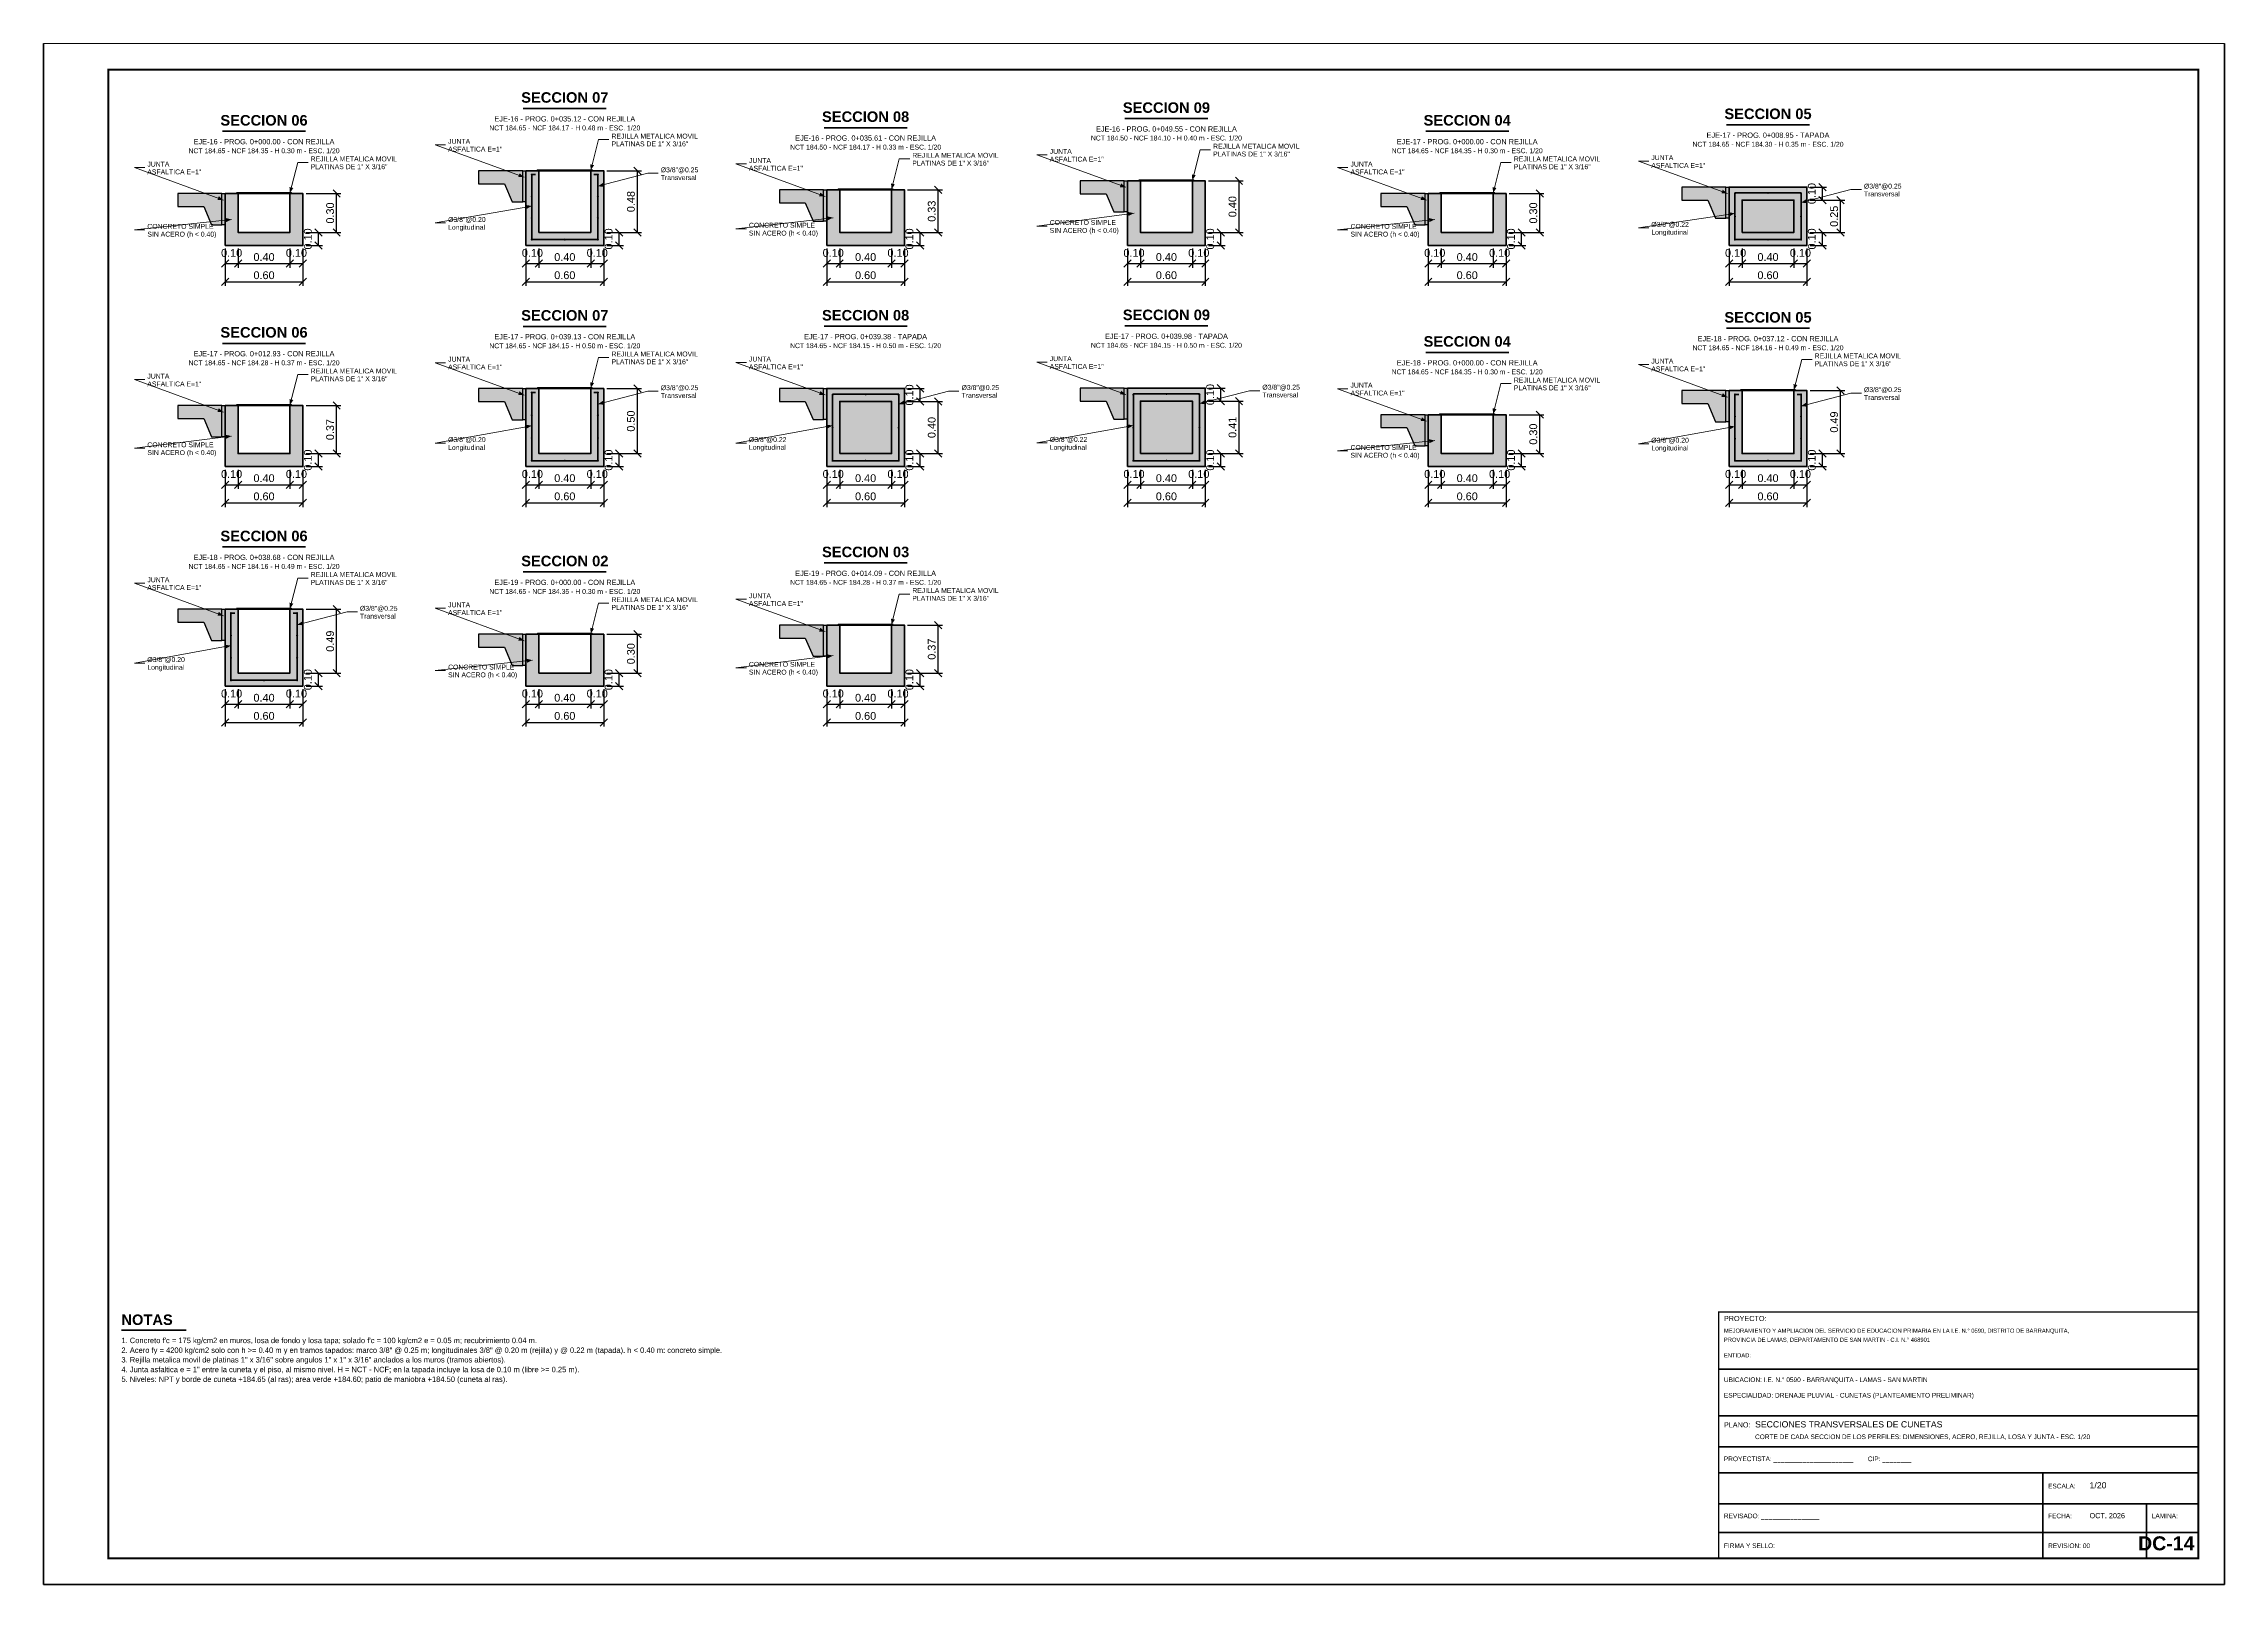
# Paper-space layout 'DC-14' of a CAD drawing. Header units: metres, sheet in millimetres. Extents: x 0 to 841, y 0 to 594.
# The model-space entities are those that its viewports show. They can reach past a viewport. Long polylines and large blocks are cut down to what shows.
import ezdxf
from ezdxf.enums import TextEntityAlignment as Align

# ---------------------------------------------------------------- set-up
doc = ezdxf.new("R2010")
doc.units = ezdxf.units.M
doc.header["$LTSCALE"] = 0.25
doc.layers.add('CONCRETO-ACHURADO', color=8, linetype='CONTINUOUS', true_color=0xe2e2e2)
for name, color, linetype, lineweight in [('COTAS', 94, 'CONTINUOUS', 18), ('LLAMADAS', 30, 'CONTINUOUS', 18), ('MARCO', 7, 'CONTINUOUS', 50), ('ROTULO', 7, 'CONTINUOUS', 35), ('SEC-ABIERTA', 5, 'CONTINUOUS', 35), ('SEC-ACERO', 6, 'CONTINUOUS', 50), ('SEC-PISO', 8, 'CONTINUOUS', 25), ('SEC-REJILLA', 1, 'CONTINUOUS', 35), ('SEC-TAPADA', 3, 'CONTINUOUS', 35), ('TITULOS', 160, 'CONTINUOUS', 35)]:
    doc.layers.add(name, color=color, linetype=linetype, lineweight=lineweight)
for name, color, linetype in [('ROTULO-TEXTO', 7, 'CONTINUOUS'), ('SEC-ACERO-LONG', 5, 'CONTINUOUS'), ('SEC-HUECO', 7, 'Continuous'), ('SEC-JUNTA', 8, 'CONTINUOUS'), ('TEXTOS', 7, 'CONTINUOUS'), ('TEXTOS-NOTAS', 7, 'CONTINUOUS')]:
    doc.layers.add(name, color=color, linetype=linetype)
doc.styles.get("Standard").update_dxf_attribs({"font": 'arial.ttf'})
doc.styles.add('TITULOS', font='arialbd.ttf')
doc.dimstyles.new('COT-20', dxfattribs={"dimscale": 0.02, "dimtxt": 3, "dimasz": 2.2, "dimexe": 1.6, "dimexo": 1.2, "dimgap": 1, "dimtad": 1, "dimzin": 0, "dimdsep": 46, "dimtxsty": 'Standard', "dimtsz": 1.4, "dimcen": 2.5, "dimclrd": 256, "dimclre": 256, "dimclrt": 7, "dimazin": 3, "dimtfac": 1, "dimtmove": 0, "dimatfit": 3})

msp = doc.modelspace()

# ---------------------------------------------------------------- hatches: boundary and pattern name
at = {"layer": 'CONCRETO-ACHURADO', "true_color": 0xe2e2e2}
h = msp.add_hatch(color=7, dxfattribs=at)
h.dxf.hatch_style = 1
h.paths.add_polyline_path([(355403.49, 9249546.9), (355403.15, 9249546.9), (355403.15, 9249546.8), (355403.35, 9249546.8), (355403.41, 9249546.66), (355403.49, 9249546.66)])
h = msp.add_hatch(color=7, dxfattribs=at)
h.dxf.hatch_style = 1
h.paths.add_polyline_path([(355403.515, 9249546.324), (355404.115, 9249546.324), (355404.115, 9249546.9), (355404.015, 9249546.9), (355404.015, 9249546.424), (355403.615, 9249546.424), (355403.615, 9249546.9), (355403.515, 9249546.9)])
h = msp.add_hatch(color=7, dxfattribs=at)
h.dxf.hatch_style = 1
h.paths.add_polyline_path([(355408.13, 9249546.822), (355407.79, 9249546.822), (355407.79, 9249546.722), (355407.99, 9249546.722), (355408.05, 9249546.582), (355408.13, 9249546.582)])
h = msp.add_hatch(color=7, dxfattribs=at)
h.dxf.hatch_style = 1
h.paths.add_polyline_path([(355408.155, 9249546.324), (355408.755, 9249546.324), (355408.755, 9249546.822), (355408.655, 9249546.822), (355408.655, 9249546.424), (355408.255, 9249546.424), (355408.255, 9249546.822), (355408.155, 9249546.822)])
h = msp.add_hatch(color=7, dxfattribs=at)
h.dxf.hatch_style = 1
h.paths.add_polyline_path([(355412.77, 9249546.774), (355412.43, 9249546.774), (355412.43, 9249546.674), (355412.63, 9249546.674), (355412.69, 9249546.534), (355412.77, 9249546.534)])
h = msp.add_hatch(color=7, dxfattribs=at)
h.dxf.hatch_style = 1
h.paths.add_polyline_path([(355412.795, 9249546.324), (355413.395, 9249546.324), (355413.395, 9249546.774), (355412.795, 9249546.774)])
h = msp.add_hatch(color=7, dxfattribs=at)
h.dxf.hatch_style = 1
h.paths.add_polyline_path([(355401.17, 9249546.724), (355400.83, 9249546.724), (355400.83, 9249546.624), (355401.03, 9249546.624), (355401.09, 9249546.484), (355401.17, 9249546.484)])
h = msp.add_hatch(color=7, dxfattribs=at)
h.dxf.hatch_style = 1
h.paths.add_polyline_path([(355401.195, 9249546.324), (355401.795, 9249546.324), (355401.795, 9249546.724), (355401.695, 9249546.724), (355401.695, 9249546.424), (355401.295, 9249546.424), (355401.295, 9249546.724), (355401.195, 9249546.724)])
h = msp.add_hatch(color=7, dxfattribs=at)
h.dxf.hatch_style = 1
h.paths.add_polyline_path([(355405.81, 9249546.752), (355405.47, 9249546.752), (355405.47, 9249546.652), (355405.67, 9249546.652), (355405.73, 9249546.512), (355405.81, 9249546.512)])
h = msp.add_hatch(color=7, dxfattribs=at)
h.dxf.hatch_style = 1
h.paths.add_polyline_path([(355405.835, 9249546.324), (355406.435, 9249546.324), (355406.435, 9249546.752), (355406.335, 9249546.752), (355406.335, 9249546.424), (355405.935, 9249546.424), (355405.935, 9249546.752), (355405.835, 9249546.752)])
h = msp.add_hatch(color=7, dxfattribs=at)
h.dxf.hatch_style = 1
h.paths.add_polyline_path([(355410.45, 9249546.724), (355410.11, 9249546.724), (355410.11, 9249546.624), (355410.31, 9249546.624), (355410.37, 9249546.484), (355410.45, 9249546.484)])
h = msp.add_hatch(color=7, dxfattribs=at)
h.dxf.hatch_style = 1
h.paths.add_polyline_path([(355410.475, 9249546.324), (355411.075, 9249546.324), (355411.075, 9249546.724), (355410.975, 9249546.724), (355410.975, 9249546.424), (355410.575, 9249546.424), (355410.575, 9249546.724), (355410.475, 9249546.724)])
h = msp.add_hatch(color=7, dxfattribs=at)
h.dxf.hatch_style = 1
h.paths.add_polyline_path([(355401.17, 9249545.089), (355400.83, 9249545.089), (355400.83, 9249544.989), (355401.03, 9249544.989), (355401.09, 9249544.849), (355401.17, 9249544.849)])
h = msp.add_hatch(color=7, dxfattribs=at)
h.dxf.hatch_style = 1
h.paths.add_polyline_path([(355401.195, 9249544.619), (355401.795, 9249544.619), (355401.795, 9249545.089), (355401.695, 9249545.089), (355401.695, 9249544.719), (355401.295, 9249544.719), (355401.295, 9249545.089), (355401.195, 9249545.089)])
h = msp.add_hatch(color=7, dxfattribs=at)
h.dxf.hatch_style = 1
h.paths.add_polyline_path([(355403.49, 9249545.22), (355403.15, 9249545.22), (355403.15, 9249545.12), (355403.35, 9249545.12), (355403.41, 9249544.98), (355403.49, 9249544.98)])
h = msp.add_hatch(color=7, dxfattribs=at)
h.dxf.hatch_style = 1
h.paths.add_polyline_path([(355403.515, 9249544.619), (355404.115, 9249544.619), (355404.115, 9249545.22), (355404.015, 9249545.22), (355404.015, 9249544.719), (355403.615, 9249544.719), (355403.615, 9249545.22), (355403.515, 9249545.22)])
h = msp.add_hatch(color=7, dxfattribs=at)
h.dxf.hatch_style = 1
h.paths.add_polyline_path([(355405.81, 9249545.221), (355405.47, 9249545.221), (355405.47, 9249545.121), (355405.67, 9249545.121), (355405.73, 9249544.981), (355405.81, 9249544.981)])
h = msp.add_hatch(color=7, dxfattribs=at)
h.dxf.hatch_style = 1
h.paths.add_polyline_path([(355405.835, 9249544.619), (355406.435, 9249544.619), (355406.435, 9249545.221), (355405.835, 9249545.221)])
h = msp.add_hatch(color=7, dxfattribs=at)
h.dxf.hatch_style = 1
h.paths.add_polyline_path([(355408.13, 9249545.224), (355407.79, 9249545.224), (355407.79, 9249545.124), (355407.99, 9249545.124), (355408.05, 9249544.984), (355408.13, 9249544.984)])
h = msp.add_hatch(color=7, dxfattribs=at)
h.dxf.hatch_style = 1
h.paths.add_polyline_path([(355408.155, 9249544.619), (355408.755, 9249544.619), (355408.755, 9249545.224), (355408.155, 9249545.224)])
h = msp.add_hatch(color=7, dxfattribs=at)
h.dxf.hatch_style = 1
h.paths.add_polyline_path([(355412.77, 9249545.205), (355412.43, 9249545.205), (355412.43, 9249545.105), (355412.63, 9249545.105), (355412.69, 9249544.965), (355412.77, 9249544.965)])
h = msp.add_hatch(color=7, dxfattribs=at)
h.dxf.hatch_style = 1
h.paths.add_polyline_path([(355412.795, 9249544.619), (355413.395, 9249544.619), (355413.395, 9249545.205), (355413.295, 9249545.205), (355413.295, 9249544.719), (355412.895, 9249544.719), (355412.895, 9249545.205), (355412.795, 9249545.205)])
h = msp.add_hatch(color=7, dxfattribs=at)
h.dxf.hatch_style = 1
h.paths.add_polyline_path([(355410.45, 9249545.019), (355410.11, 9249545.019), (355410.11, 9249544.919), (355410.31, 9249544.919), (355410.37, 9249544.779), (355410.45, 9249544.779)])
h = msp.add_hatch(color=7, dxfattribs=at)
h.dxf.hatch_style = 1
h.paths.add_polyline_path([(355410.475, 9249544.619), (355411.075, 9249544.619), (355411.075, 9249545.019), (355410.975, 9249545.019), (355410.975, 9249544.719), (355410.575, 9249544.719), (355410.575, 9249545.019), (355410.475, 9249545.019)])
h = msp.add_hatch(color=7, dxfattribs=at)
h.dxf.hatch_style = 1
h.paths.add_polyline_path([(355401.17, 9249543.519), (355400.83, 9249543.519), (355400.83, 9249543.419), (355401.03, 9249543.419), (355401.09, 9249543.279), (355401.17, 9249543.279)])
h = msp.add_hatch(color=7, dxfattribs=at)
h.dxf.hatch_style = 1
h.paths.add_polyline_path([(355401.195, 9249542.926), (355401.795, 9249542.926), (355401.795, 9249543.519), (355401.695, 9249543.519), (355401.695, 9249543.026), (355401.295, 9249543.026), (355401.295, 9249543.519), (355401.195, 9249543.519)])
h = msp.add_hatch(color=7, dxfattribs=at)
h.dxf.hatch_style = 1
h.paths.add_polyline_path([(355405.81, 9249543.396), (355405.47, 9249543.396), (355405.47, 9249543.296), (355405.67, 9249543.296), (355405.73, 9249543.156), (355405.81, 9249543.156)])
h = msp.add_hatch(color=7, dxfattribs=at)
h.dxf.hatch_style = 1
h.paths.add_polyline_path([(355405.835, 9249542.926), (355406.435, 9249542.926), (355406.435, 9249543.396), (355406.335, 9249543.396), (355406.335, 9249543.026), (355405.935, 9249543.026), (355405.935, 9249543.396), (355405.835, 9249543.396)])
h = msp.add_hatch(color=7, dxfattribs=at)
h.dxf.hatch_style = 1
h.paths.add_polyline_path([(355403.49, 9249543.326), (355403.15, 9249543.326), (355403.15, 9249543.226), (355403.35, 9249543.226), (355403.41, 9249543.086), (355403.49, 9249543.086)])
h = msp.add_hatch(color=7, dxfattribs=at)
h.dxf.hatch_style = 1
h.paths.add_polyline_path([(355403.515, 9249542.926), (355404.115, 9249542.926), (355404.115, 9249543.326), (355404.015, 9249543.326), (355404.015, 9249543.026), (355403.615, 9249543.026), (355403.615, 9249543.326), (355403.515, 9249543.326)])
at = {"layer": 'SEC-ACERO-LONG'}
h = msp.add_hatch(color=5, dxfattribs=at)
h.dxf.hatch_style = 1
edge = h.paths.add_edge_path()
edge.add_arc((355403.56, 9249546.87), 0.0085, 0, 360)
h = msp.add_hatch(color=5, dxfattribs=at)
h.dxf.hatch_style = 1
edge = h.paths.add_edge_path()
edge.add_arc((355404.07, 9249546.87), 0.0085, 0, 360)
h = msp.add_hatch(color=5, dxfattribs=at)
h.dxf.hatch_style = 1
edge = h.paths.add_edge_path()
edge.add_arc((355403.56, 9249546.703), 0.0085, 0, 360)
h = msp.add_hatch(color=5, dxfattribs=at)
h.dxf.hatch_style = 1
edge = h.paths.add_edge_path()
edge.add_arc((355404.07, 9249546.703), 0.0085, 0, 360)
h = msp.add_hatch(color=5, dxfattribs=at)
h.dxf.hatch_style = 1
edge = h.paths.add_edge_path()
edge.add_arc((355412.84, 9249546.724), 0.0085, 0, 360)
h = msp.add_hatch(color=5, dxfattribs=at)
h.dxf.hatch_style = 1
edge = h.paths.add_edge_path()
edge.add_arc((355413.095, 9249546.729), 0.0085, 0, 360)
h = msp.add_hatch(color=5, dxfattribs=at)
h.dxf.hatch_style = 1
edge = h.paths.add_edge_path()
edge.add_arc((355413.35, 9249546.724), 0.0085, 0, 360)
h = msp.add_hatch(color=5, dxfattribs=at)
h.dxf.hatch_style = 1
edge = h.paths.add_edge_path()
edge.add_arc((355403.56, 9249546.536), 0.0085, 0, 360)
h = msp.add_hatch(color=5, dxfattribs=at)
h.dxf.hatch_style = 1
edge = h.paths.add_edge_path()
edge.add_arc((355404.07, 9249546.536), 0.0085, 0, 360)
h = msp.add_hatch(color=5, dxfattribs=at)
h.dxf.hatch_style = 1
edge = h.paths.add_edge_path()
edge.add_arc((355412.84, 9249546.546), 0.0085, 0, 360)
h = msp.add_hatch(color=5, dxfattribs=at)
h.dxf.hatch_style = 1
edge = h.paths.add_edge_path()
edge.add_arc((355413.35, 9249546.546), 0.0085, 0, 360)
h = msp.add_hatch(color=5, dxfattribs=at)
h.dxf.hatch_style = 1
edge = h.paths.add_edge_path()
edge.add_arc((355403.56, 9249546.369), 0.0085, 0, 360)
h = msp.add_hatch(color=5, dxfattribs=at)
h.dxf.hatch_style = 1
edge = h.paths.add_edge_path()
edge.add_arc((355403.815, 9249546.369), 0.0085, 0, 360)
h = msp.add_hatch(color=5, dxfattribs=at)
h.dxf.hatch_style = 1
edge = h.paths.add_edge_path()
edge.add_arc((355404.07, 9249546.369), 0.0085, 0, 360)
h = msp.add_hatch(color=5, dxfattribs=at)
h.dxf.hatch_style = 1
edge = h.paths.add_edge_path()
edge.add_arc((355412.84, 9249546.369), 0.0085, 0, 360)
h = msp.add_hatch(color=5, dxfattribs=at)
h.dxf.hatch_style = 1
edge = h.paths.add_edge_path()
edge.add_arc((355413.095, 9249546.369), 0.0085, 0, 360)
h = msp.add_hatch(color=5, dxfattribs=at)
h.dxf.hatch_style = 1
edge = h.paths.add_edge_path()
edge.add_arc((355413.35, 9249546.369), 0.0085, 0, 360)
h = msp.add_hatch(color=5, dxfattribs=at)
h.dxf.hatch_style = 1
edge = h.paths.add_edge_path()
edge.add_arc((355403.56, 9249545.19), 0.0085, 0, 360)
h = msp.add_hatch(color=5, dxfattribs=at)
h.dxf.hatch_style = 1
edge = h.paths.add_edge_path()
edge.add_arc((355404.07, 9249545.19), 0.0085, 0, 360)
h = msp.add_hatch(color=5, dxfattribs=at)
h.dxf.hatch_style = 1
edge = h.paths.add_edge_path()
edge.add_arc((355405.88, 9249545.171), 0.0085, 0, 360)
h = msp.add_hatch(color=5, dxfattribs=at)
h.dxf.hatch_style = 1
edge = h.paths.add_edge_path()
edge.add_arc((355406.135, 9249545.176), 0.0085, 0, 360)
h = msp.add_hatch(color=5, dxfattribs=at)
h.dxf.hatch_style = 1
edge = h.paths.add_edge_path()
edge.add_arc((355406.39, 9249545.171), 0.0085, 0, 360)
h = msp.add_hatch(color=5, dxfattribs=at)
h.dxf.hatch_style = 1
edge = h.paths.add_edge_path()
edge.add_arc((355408.2, 9249545.174), 0.0085, 0, 360)
h = msp.add_hatch(color=5, dxfattribs=at)
h.dxf.hatch_style = 1
edge = h.paths.add_edge_path()
edge.add_arc((355408.455, 9249545.179), 0.0085, 0, 360)
h = msp.add_hatch(color=5, dxfattribs=at)
h.dxf.hatch_style = 1
edge = h.paths.add_edge_path()
edge.add_arc((355408.71, 9249545.174), 0.0085, 0, 360)
h = msp.add_hatch(color=5, dxfattribs=at)
h.dxf.hatch_style = 1
edge = h.paths.add_edge_path()
edge.add_arc((355412.84, 9249545.175), 0.0085, 0, 360)
h = msp.add_hatch(color=5, dxfattribs=at)
h.dxf.hatch_style = 1
edge = h.paths.add_edge_path()
edge.add_arc((355413.35, 9249545.175), 0.0085, 0, 360)
h = msp.add_hatch(color=5, dxfattribs=at)
h.dxf.hatch_style = 1
edge = h.paths.add_edge_path()
edge.add_arc((355403.56, 9249545.015), 0.0085, 0, 360)
h = msp.add_hatch(color=5, dxfattribs=at)
h.dxf.hatch_style = 1
edge = h.paths.add_edge_path()
edge.add_arc((355404.07, 9249545.015), 0.0085, 0, 360)
h = msp.add_hatch(color=5, dxfattribs=at)
h.dxf.hatch_style = 1
edge = h.paths.add_edge_path()
edge.add_arc((355405.88, 9249544.918), 0.0085, 0, 360)
h = msp.add_hatch(color=5, dxfattribs=at)
h.dxf.hatch_style = 1
edge = h.paths.add_edge_path()
edge.add_arc((355406.39, 9249544.918), 0.0085, 0, 360)
h = msp.add_hatch(color=5, dxfattribs=at)
h.dxf.hatch_style = 1
edge = h.paths.add_edge_path()
edge.add_arc((355408.2, 9249544.919), 0.0085, 0, 360)
h = msp.add_hatch(color=5, dxfattribs=at)
h.dxf.hatch_style = 1
edge = h.paths.add_edge_path()
edge.add_arc((355408.71, 9249544.919), 0.0085, 0, 360)
h = msp.add_hatch(color=5, dxfattribs=at)
h.dxf.hatch_style = 1
edge = h.paths.add_edge_path()
edge.add_arc((355412.84, 9249545.005), 0.0085, 0, 360)
h = msp.add_hatch(color=5, dxfattribs=at)
h.dxf.hatch_style = 1
edge = h.paths.add_edge_path()
edge.add_arc((355413.35, 9249545.005), 0.0085, 0, 360)
h = msp.add_hatch(color=5, dxfattribs=at)
h.dxf.hatch_style = 1
edge = h.paths.add_edge_path()
edge.add_arc((355403.56, 9249544.839), 0.0085, 0, 360)
h = msp.add_hatch(color=5, dxfattribs=at)
h.dxf.hatch_style = 1
edge = h.paths.add_edge_path()
edge.add_arc((355404.07, 9249544.839), 0.0085, 0, 360)
h = msp.add_hatch(color=5, dxfattribs=at)
h.dxf.hatch_style = 1
edge = h.paths.add_edge_path()
edge.add_arc((355412.84, 9249544.834), 0.0085, 0, 360)
h = msp.add_hatch(color=5, dxfattribs=at)
h.dxf.hatch_style = 1
edge = h.paths.add_edge_path()
edge.add_arc((355413.35, 9249544.834), 0.0085, 0, 360)
h = msp.add_hatch(color=5, dxfattribs=at)
h.dxf.hatch_style = 1
edge = h.paths.add_edge_path()
edge.add_arc((355403.56, 9249544.664), 0.0085, 0, 360)
h = msp.add_hatch(color=5, dxfattribs=at)
h.dxf.hatch_style = 1
edge = h.paths.add_edge_path()
edge.add_arc((355403.815, 9249544.664), 0.0085, 0, 360)
h = msp.add_hatch(color=5, dxfattribs=at)
h.dxf.hatch_style = 1
edge = h.paths.add_edge_path()
edge.add_arc((355404.07, 9249544.664), 0.0085, 0, 360)
h = msp.add_hatch(color=5, dxfattribs=at)
h.dxf.hatch_style = 1
edge = h.paths.add_edge_path()
edge.add_arc((355405.88, 9249544.664), 0.0085, 0, 360)
h = msp.add_hatch(color=5, dxfattribs=at)
h.dxf.hatch_style = 1
edge = h.paths.add_edge_path()
edge.add_arc((355406.135, 9249544.664), 0.0085, 0, 360)
h = msp.add_hatch(color=5, dxfattribs=at)
h.dxf.hatch_style = 1
edge = h.paths.add_edge_path()
edge.add_arc((355406.39, 9249544.664), 0.0085, 0, 360)
h = msp.add_hatch(color=5, dxfattribs=at)
h.dxf.hatch_style = 1
edge = h.paths.add_edge_path()
edge.add_arc((355408.2, 9249544.664), 0.0085, 0, 360)
h = msp.add_hatch(color=5, dxfattribs=at)
h.dxf.hatch_style = 1
edge = h.paths.add_edge_path()
edge.add_arc((355408.455, 9249544.664), 0.0085, 0, 360)
h = msp.add_hatch(color=5, dxfattribs=at)
h.dxf.hatch_style = 1
edge = h.paths.add_edge_path()
edge.add_arc((355408.71, 9249544.664), 0.0085, 0, 360)
h = msp.add_hatch(color=5, dxfattribs=at)
h.dxf.hatch_style = 1
edge = h.paths.add_edge_path()
edge.add_arc((355412.84, 9249544.664), 0.0085, 0, 360)
h = msp.add_hatch(color=5, dxfattribs=at)
h.dxf.hatch_style = 1
edge = h.paths.add_edge_path()
edge.add_arc((355413.095, 9249544.664), 0.0085, 0, 360)
h = msp.add_hatch(color=5, dxfattribs=at)
h.dxf.hatch_style = 1
edge = h.paths.add_edge_path()
edge.add_arc((355413.35, 9249544.664), 0.0085, 0, 360)
h = msp.add_hatch(color=5, dxfattribs=at)
h.dxf.hatch_style = 1
edge = h.paths.add_edge_path()
edge.add_arc((355401.24, 9249543.489), 0.0085, 0, 360)
h = msp.add_hatch(color=5, dxfattribs=at)
h.dxf.hatch_style = 1
edge = h.paths.add_edge_path()
edge.add_arc((355401.75, 9249543.489), 0.0085, 0, 360)
h = msp.add_hatch(color=5, dxfattribs=at)
h.dxf.hatch_style = 1
edge = h.paths.add_edge_path()
edge.add_arc((355401.24, 9249543.316), 0.0085, 0, 360)
h = msp.add_hatch(color=5, dxfattribs=at)
h.dxf.hatch_style = 1
edge = h.paths.add_edge_path()
edge.add_arc((355401.75, 9249543.316), 0.0085, 0, 360)
h = msp.add_hatch(color=5, dxfattribs=at)
h.dxf.hatch_style = 1
edge = h.paths.add_edge_path()
edge.add_arc((355401.24, 9249543.144), 0.0085, 0, 360)
h = msp.add_hatch(color=5, dxfattribs=at)
h.dxf.hatch_style = 1
edge = h.paths.add_edge_path()
edge.add_arc((355401.75, 9249543.144), 0.0085, 0, 360)
h = msp.add_hatch(color=5, dxfattribs=at)
h.dxf.hatch_style = 1
edge = h.paths.add_edge_path()
edge.add_arc((355401.24, 9249542.971), 0.0085, 0, 360)
h = msp.add_hatch(color=5, dxfattribs=at)
h.dxf.hatch_style = 1
edge = h.paths.add_edge_path()
edge.add_arc((355401.495, 9249542.971), 0.0085, 0, 360)
h = msp.add_hatch(color=5, dxfattribs=at)
h.dxf.hatch_style = 1
edge = h.paths.add_edge_path()
edge.add_arc((355401.75, 9249542.971), 0.0085, 0, 360)
at = {"layer": 'SEC-HUECO', "true_color": 0xffffff}
h = msp.add_hatch(color=7, dxfattribs=at)
h.dxf.hatch_style = 1
h.paths.add_polyline_path([(355412.895, 9249546.424), (355413.295, 9249546.424), (355413.295, 9249546.674), (355412.895, 9249546.674)])
h = msp.add_hatch(color=7, dxfattribs=at)
h.dxf.hatch_style = 1
h.paths.add_polyline_path([(355405.935, 9249544.719), (355406.335, 9249544.719), (355406.335, 9249545.121), (355405.935, 9249545.121)])
h = msp.add_hatch(color=7, dxfattribs=at)
h.dxf.hatch_style = 1
h.paths.add_polyline_path([(355408.255, 9249544.719), (355408.655, 9249544.719), (355408.655, 9249545.124), (355408.255, 9249545.124)])
at = {"layer": 'SEC-JUNTA', "true_color": 0x464646}
h = msp.add_hatch(color=7, dxfattribs=at)
h.dxf.hatch_style = 1
h.paths.add_polyline_path([(355403.49, 9249546.9), (355403.515, 9249546.9), (355403.515, 9249546.66), (355403.49, 9249546.66)])
h = msp.add_hatch(color=7, dxfattribs=at)
h.dxf.hatch_style = 1
h.paths.add_polyline_path([(355408.13, 9249546.822), (355408.155, 9249546.822), (355408.155, 9249546.582), (355408.13, 9249546.582)])
h = msp.add_hatch(color=7, dxfattribs=at)
h.dxf.hatch_style = 1
h.paths.add_polyline_path([(355412.77, 9249546.774), (355412.795, 9249546.774), (355412.795, 9249546.534), (355412.77, 9249546.534)])
h = msp.add_hatch(color=7, dxfattribs=at)
h.dxf.hatch_style = 1
h.paths.add_polyline_path([(355401.17, 9249546.724), (355401.195, 9249546.724), (355401.195, 9249546.484), (355401.17, 9249546.484)])
h = msp.add_hatch(color=7, dxfattribs=at)
h.dxf.hatch_style = 1
h.paths.add_polyline_path([(355405.81, 9249546.752), (355405.835, 9249546.752), (355405.835, 9249546.512), (355405.81, 9249546.512)])
h = msp.add_hatch(color=7, dxfattribs=at)
h.dxf.hatch_style = 1
h.paths.add_polyline_path([(355410.45, 9249546.724), (355410.475, 9249546.724), (355410.475, 9249546.484), (355410.45, 9249546.484)])
h = msp.add_hatch(color=7, dxfattribs=at)
h.dxf.hatch_style = 1
h.paths.add_polyline_path([(355401.17, 9249545.089), (355401.195, 9249545.089), (355401.195, 9249544.849), (355401.17, 9249544.849)])
h = msp.add_hatch(color=7, dxfattribs=at)
h.dxf.hatch_style = 1
h.paths.add_polyline_path([(355403.49, 9249545.22), (355403.515, 9249545.22), (355403.515, 9249544.98), (355403.49, 9249544.98)])
h = msp.add_hatch(color=7, dxfattribs=at)
h.dxf.hatch_style = 1
h.paths.add_polyline_path([(355405.81, 9249545.221), (355405.835, 9249545.221), (355405.835, 9249544.981), (355405.81, 9249544.981)])
h = msp.add_hatch(color=7, dxfattribs=at)
h.dxf.hatch_style = 1
h.paths.add_polyline_path([(355408.13, 9249545.224), (355408.155, 9249545.224), (355408.155, 9249544.984), (355408.13, 9249544.984)])
h = msp.add_hatch(color=7, dxfattribs=at)
h.dxf.hatch_style = 1
h.paths.add_polyline_path([(355412.77, 9249545.205), (355412.795, 9249545.205), (355412.795, 9249544.965), (355412.77, 9249544.965)])
h = msp.add_hatch(color=7, dxfattribs=at)
h.dxf.hatch_style = 1
h.paths.add_polyline_path([(355410.45, 9249545.019), (355410.475, 9249545.019), (355410.475, 9249544.779), (355410.45, 9249544.779)])
h = msp.add_hatch(color=7, dxfattribs=at)
h.dxf.hatch_style = 1
h.paths.add_polyline_path([(355401.17, 9249543.519), (355401.195, 9249543.519), (355401.195, 9249543.279), (355401.17, 9249543.279)])
h = msp.add_hatch(color=7, dxfattribs=at)
h.dxf.hatch_style = 1
h.paths.add_polyline_path([(355405.81, 9249543.396), (355405.835, 9249543.396), (355405.835, 9249543.156), (355405.81, 9249543.156)])
h = msp.add_hatch(color=7, dxfattribs=at)
h.dxf.hatch_style = 1
h.paths.add_polyline_path([(355403.49, 9249543.326), (355403.515, 9249543.326), (355403.515, 9249543.086), (355403.49, 9249543.086)])

# ---------------------------------------------------------------- linework, layer by layer
at = {"layer": 'LLAMADAS'}
for p, q in [((355402.895, 9249547.1), (355402.815, 9249547.1)), ((355402.815, 9249547.1), (355403.502, 9249546.85)), ((355404.075, 9249547.14), (355404.015, 9249546.904)), ((355404.155, 9249547.14), (355404.075, 9249547.14)), ((355400.575, 9249546.924), (355400.495, 9249546.924)), ((355400.495, 9249546.924), (355401.182, 9249546.674)), ((355401.755, 9249546.964), (355401.695, 9249546.728)), ((355401.835, 9249546.964), (355401.755, 9249546.964)), ((355405.215, 9249546.952), (355405.135, 9249546.952)), ((355405.135, 9249546.952), (355405.822, 9249546.702)), ((355406.395, 9249546.992), (355406.335, 9249546.756)), ((355406.475, 9249546.992), (355406.395, 9249546.992)), ((355407.535, 9249547.022), (355407.455, 9249547.022)), ((355407.455, 9249547.022), (355408.142, 9249546.772)), ((355408.715, 9249547.062), (355408.655, 9249546.826)), ((355408.795, 9249547.062), (355408.715, 9249547.062)), ((355409.855, 9249546.924), (355409.775, 9249546.924)), ((355409.775, 9249546.924), (355410.462, 9249546.674)), ((355411.035, 9249546.964), (355410.975, 9249546.728)), ((355411.115, 9249546.964), (355411.035, 9249546.964)), ((355412.175, 9249546.974), (355412.095, 9249546.974)), ((355412.095, 9249546.974), (355412.782, 9249546.724)), ((355404.455, 9249546.88), (355404.07, 9249546.78)), ((355404.535, 9249546.88), (355404.455, 9249546.88)), ((355413.735, 9249546.754), (355413.35, 9249546.654)), ((355413.815, 9249546.754), (355413.735, 9249546.754)), ((355402.815, 9249546.497), (355403.56, 9249546.628)), ((355400.495, 9249546.444), (355401.245, 9249546.524)), ((355400.575, 9249546.444), (355400.495, 9249546.444)), ((355402.895, 9249546.497), (355402.815, 9249546.497)), ((355405.135, 9249546.452), (355405.885, 9249546.538)), ((355405.215, 9249546.452), (355405.135, 9249546.452)), ((355407.455, 9249546.473), (355408.205, 9249546.573)), ((355407.535, 9249546.473), (355407.455, 9249546.473)), ((355409.775, 9249546.444), (355410.525, 9249546.524)), ((355409.855, 9249546.444), (355409.775, 9249546.444)), ((355412.095, 9249546.459), (355412.84, 9249546.571)), ((355412.175, 9249546.459), (355412.095, 9249546.459)), ((355402.895, 9249545.42), (355402.815, 9249545.42)), ((355402.815, 9249545.42), (355403.502, 9249545.17)), ((355404.075, 9249545.46), (355404.015, 9249545.224)), ((355404.155, 9249545.46), (355404.075, 9249545.46)), ((355405.215, 9249545.421), (355405.135, 9249545.421)), ((355405.135, 9249545.421), (355405.822, 9249545.171)), ((355407.535, 9249545.424), (355407.455, 9249545.424)), ((355407.455, 9249545.424), (355408.142, 9249545.174)), ((355413.355, 9249545.445), (355413.295, 9249545.209)), ((355413.435, 9249545.445), (355413.355, 9249545.445)), ((355400.575, 9249545.289), (355400.495, 9249545.289)), ((355400.495, 9249545.289), (355401.182, 9249545.039)), ((355401.755, 9249545.329), (355401.695, 9249545.093)), ((355401.835, 9249545.329), (355401.755, 9249545.329)), ((355411.035, 9249545.259), (355410.975, 9249545.023)), ((355411.115, 9249545.259), (355411.035, 9249545.259)), ((355412.175, 9249545.405), (355412.095, 9249545.405)), ((355412.095, 9249545.405), (355412.782, 9249545.155)), ((355404.455, 9249545.2), (355404.07, 9249545.1)), ((355404.535, 9249545.2), (355404.455, 9249545.2)), ((355406.775, 9249545.201), (355406.39, 9249545.101)), ((355406.855, 9249545.201), (355406.775, 9249545.201)), ((355409.095, 9249545.204), (355408.71, 9249545.104)), ((355409.175, 9249545.204), (355409.095, 9249545.204)), ((355409.855, 9249545.219), (355409.775, 9249545.219)), ((355409.775, 9249545.219), (355410.462, 9249544.969)), ((355413.735, 9249545.185), (355413.35, 9249545.085)), ((355413.815, 9249545.185), (355413.735, 9249545.185)), ((355402.815, 9249544.799), (355403.56, 9249544.934)), ((355405.135, 9249544.8), (355405.88, 9249544.935)), ((355407.455, 9249544.801), (355408.2, 9249544.936)), ((355412.095, 9249544.795), (355412.84, 9249544.928)), ((355400.495, 9249544.76), (355401.245, 9249544.854)), ((355400.575, 9249544.76), (355400.495, 9249544.76)), ((355402.895, 9249544.799), (355402.815, 9249544.799)), ((355405.215, 9249544.8), (355405.135, 9249544.8)), ((355407.535, 9249544.801), (355407.455, 9249544.801)), ((355409.775, 9249544.739), (355410.525, 9249544.819)), ((355409.855, 9249544.739), (355409.775, 9249544.739)), ((355412.175, 9249544.795), (355412.095, 9249544.795)), ((355401.755, 9249543.759), (355401.695, 9249543.523)), ((355401.835, 9249543.759), (355401.755, 9249543.759)), ((355400.575, 9249543.719), (355400.495, 9249543.719)), ((355400.495, 9249543.719), (355401.182, 9249543.469)), ((355404.075, 9249543.566), (355404.015, 9249543.33)), ((355404.155, 9249543.566), (355404.075, 9249543.566)), ((355405.215, 9249543.596), (355405.135, 9249543.596)), ((355405.135, 9249543.596), (355405.822, 9249543.346)), ((355406.395, 9249543.636), (355406.335, 9249543.4)), ((355406.475, 9249543.636), (355406.395, 9249543.636)), ((355402.135, 9249543.499), (355401.75, 9249543.399)), ((355402.215, 9249543.499), (355402.135, 9249543.499)), ((355402.895, 9249543.526), (355402.815, 9249543.526)), ((355402.815, 9249543.526), (355403.502, 9249543.276)), ((355400.495, 9249543.104), (355401.24, 9249543.238)), ((355400.575, 9249543.104), (355400.495, 9249543.104)), ((355402.815, 9249543.046), (355403.565, 9249543.126)), ((355405.135, 9249543.067), (355405.885, 9249543.161)), ((355405.215, 9249543.067), (355405.135, 9249543.067)), ((355402.895, 9249543.046), (355402.815, 9249543.046))]:
    msp.add_line(p, q, dxfattribs=at)
for points in [[(355404.015, 9249546.904), (355404.041, 9249546.943), (355404.011, 9249546.95)], [(355401.695, 9249546.728), (355401.721, 9249546.767), (355401.691, 9249546.774)], [(355403.502, 9249546.85), (355403.466, 9249546.88), (355403.456, 9249546.851)], [(355404.07, 9249546.78), (355404.116, 9249546.776), (355404.109, 9249546.806)], [(355406.335, 9249546.756), (355406.361, 9249546.795), (355406.331, 9249546.802)], [(355408.142, 9249546.772), (355408.106, 9249546.802), (355408.096, 9249546.773)], [(355408.655, 9249546.826), (355408.681, 9249546.865), (355408.651, 9249546.872)], [(355410.975, 9249546.728), (355411.001, 9249546.767), (355410.971, 9249546.774)], [(355412.782, 9249546.724), (355412.746, 9249546.754), (355412.736, 9249546.725)], [(355401.182, 9249546.674), (355401.146, 9249546.704), (355401.136, 9249546.675)], [(355403.56, 9249546.628), (355403.514, 9249546.636), (355403.519, 9249546.605)], [(355405.822, 9249546.702), (355405.786, 9249546.732), (355405.776, 9249546.703)], [(355410.462, 9249546.674), (355410.426, 9249546.704), (355410.416, 9249546.675)], [(355413.35, 9249546.654), (355413.396, 9249546.65), (355413.389, 9249546.68)], [(355401.245, 9249546.524), (355401.2, 9249546.535), (355401.203, 9249546.504)], [(355405.885, 9249546.538), (355405.84, 9249546.548), (355405.843, 9249546.518)], [(355408.205, 9249546.573), (355408.159, 9249546.582), (355408.163, 9249546.552)], [(355410.525, 9249546.524), (355410.48, 9249546.535), (355410.483, 9249546.504)], [(355412.84, 9249546.571), (355412.794, 9249546.58), (355412.799, 9249546.55)], [(355404.015, 9249545.224), (355404.041, 9249545.263), (355404.011, 9249545.27)], [(355413.295, 9249545.209), (355413.321, 9249545.248), (355413.291, 9249545.255)], [(355401.695, 9249545.093), (355401.721, 9249545.132), (355401.691, 9249545.139)], [(355403.502, 9249545.17), (355403.466, 9249545.2), (355403.456, 9249545.171)], [(355404.07, 9249545.1), (355404.116, 9249545.096), (355404.109, 9249545.126)], [(355405.822, 9249545.171), (355405.786, 9249545.201), (355405.776, 9249545.172)], [(355406.39, 9249545.101), (355406.436, 9249545.097), (355406.429, 9249545.127)], [(355408.142, 9249545.174), (355408.106, 9249545.204), (355408.096, 9249545.175)], [(355408.71, 9249545.104), (355408.756, 9249545.1), (355408.749, 9249545.13)], [(355412.782, 9249545.155), (355412.746, 9249545.185), (355412.736, 9249545.156)], [(355413.35, 9249545.085), (355413.396, 9249545.081), (355413.389, 9249545.111)], [(355401.182, 9249545.039), (355401.146, 9249545.069), (355401.136, 9249545.04)], [(355403.56, 9249544.934), (355403.514, 9249544.942), (355403.519, 9249544.911)], [(355405.88, 9249544.935), (355405.834, 9249544.942), (355405.839, 9249544.912)], [(355408.2, 9249544.936), (355408.154, 9249544.944), (355408.159, 9249544.913)], [(355410.462, 9249544.969), (355410.426, 9249544.999), (355410.416, 9249544.97)], [(355410.975, 9249545.023), (355411.001, 9249545.062), (355410.971, 9249545.069)], [(355412.84, 9249544.928), (355412.794, 9249544.935), (355412.799, 9249544.905)], [(355401.245, 9249544.854), (355401.199, 9249544.864), (355401.203, 9249544.833)], [(355410.525, 9249544.819), (355410.48, 9249544.83), (355410.483, 9249544.799)], [(355401.695, 9249543.523), (355401.721, 9249543.562), (355401.691, 9249543.569)], [(355401.182, 9249543.469), (355401.146, 9249543.499), (355401.136, 9249543.47)], [(355401.75, 9249543.399), (355401.796, 9249543.395), (355401.789, 9249543.425)], [(355406.335, 9249543.4), (355406.361, 9249543.439), (355406.331, 9249543.446)], [(355401.24, 9249543.238), (355401.194, 9249543.245), (355401.199, 9249543.215)], [(355403.502, 9249543.276), (355403.466, 9249543.306), (355403.456, 9249543.277)], [(355404.015, 9249543.33), (355404.041, 9249543.369), (355404.011, 9249543.376)], [(355405.822, 9249543.346), (355405.786, 9249543.376), (355405.776, 9249543.347)], [(355403.565, 9249543.126), (355403.52, 9249543.137), (355403.523, 9249543.106)], [(355405.885, 9249543.161), (355405.839, 9249543.171), (355405.843, 9249543.14)]]:
    msp.add_solid(points, dxfattribs=at)
at = {"layer": 'MARCO'}
msp.add_lwpolyline([(355399.795, 9249536), (355416.615, 9249536), (355416.615, 9249547.88), (355399.795, 9249547.88)], close=True, dxfattribs=at)
at = {"layer": 'MARCO', "const_width": 0.016}
msp.add_lwpolyline([(355400.295, 9249536.2), (355416.415, 9249536.2), (355416.415, 9249547.68), (355400.295, 9249547.68)], close=True, dxfattribs=at)
at = {"layer": 'ROTULO'}
for p, q in [((355412.715, 9249537.66), (355416.415, 9249537.66)), ((355412.715, 9249537.3), (355416.415, 9249537.3)), ((355412.715, 9249537.06), (355416.415, 9249537.06)), ((355412.715, 9249536.86), (355416.415, 9249536.86)), ((355415.215, 9249536.86), (355415.215, 9249536.2)), ((355412.715, 9249536.62), (355416.415, 9249536.62)), ((355416.015, 9249536.62), (355416.015, 9249536.2)), ((355412.715, 9249536.4), (355416.415, 9249536.4))]:
    msp.add_line(p, q, dxfattribs=at)
at = {"layer": 'ROTULO', "const_width": 0.01}
msp.add_lwpolyline([(355412.715, 9249536.2), (355416.415, 9249536.2), (355416.415, 9249538.1), (355412.715, 9249538.1)], close=True, dxfattribs=at)
at = {"layer": 'SEC-ABIERTA'}
for points in [[(355403.515, 9249546.324), (355404.115, 9249546.324), (355404.115, 9249546.9), (355404.015, 9249546.9), (355404.015, 9249546.424), (355403.615, 9249546.424), (355403.615, 9249546.9), (355403.515, 9249546.9)], [(355408.155, 9249546.324), (355408.755, 9249546.324), (355408.755, 9249546.822), (355408.655, 9249546.822), (355408.655, 9249546.424), (355408.255, 9249546.424), (355408.255, 9249546.822), (355408.155, 9249546.822)], [(355401.195, 9249546.324), (355401.795, 9249546.324), (355401.795, 9249546.724), (355401.695, 9249546.724), (355401.695, 9249546.424), (355401.295, 9249546.424), (355401.295, 9249546.724), (355401.195, 9249546.724)], [(355405.835, 9249546.324), (355406.435, 9249546.324), (355406.435, 9249546.752), (355406.335, 9249546.752), (355406.335, 9249546.424), (355405.935, 9249546.424), (355405.935, 9249546.752), (355405.835, 9249546.752)], [(355410.475, 9249546.324), (355411.075, 9249546.324), (355411.075, 9249546.724), (355410.975, 9249546.724), (355410.975, 9249546.424), (355410.575, 9249546.424), (355410.575, 9249546.724), (355410.475, 9249546.724)], [(355401.195, 9249544.619), (355401.795, 9249544.619), (355401.795, 9249545.089), (355401.695, 9249545.089), (355401.695, 9249544.719), (355401.295, 9249544.719), (355401.295, 9249545.089), (355401.195, 9249545.089)], [(355403.515, 9249544.619), (355404.115, 9249544.619), (355404.115, 9249545.22), (355404.015, 9249545.22), (355404.015, 9249544.719), (355403.615, 9249544.719), (355403.615, 9249545.22), (355403.515, 9249545.22)], [(355412.795, 9249544.619), (355413.395, 9249544.619), (355413.395, 9249545.205), (355413.295, 9249545.205), (355413.295, 9249544.719), (355412.895, 9249544.719), (355412.895, 9249545.205), (355412.795, 9249545.205)], [(355410.475, 9249544.619), (355411.075, 9249544.619), (355411.075, 9249545.019), (355410.975, 9249545.019), (355410.975, 9249544.719), (355410.575, 9249544.719), (355410.575, 9249545.019), (355410.475, 9249545.019)], [(355401.195, 9249542.926), (355401.795, 9249542.926), (355401.795, 9249543.519), (355401.695, 9249543.519), (355401.695, 9249543.026), (355401.295, 9249543.026), (355401.295, 9249543.519), (355401.195, 9249543.519)], [(355405.835, 9249542.926), (355406.435, 9249542.926), (355406.435, 9249543.396), (355406.335, 9249543.396), (355406.335, 9249543.026), (355405.935, 9249543.026), (355405.935, 9249543.396), (355405.835, 9249543.396)], [(355403.515, 9249542.926), (355404.115, 9249542.926), (355404.115, 9249543.326), (355404.015, 9249543.326), (355404.015, 9249543.026), (355403.615, 9249543.026), (355403.615, 9249543.326), (355403.515, 9249543.326)]]:
    msp.add_lwpolyline(points, close=True, dxfattribs=at)
at = {"layer": 'SEC-ACERO'}
for points in [[(355403.59, 9249546.87), (355403.56, 9249546.87), (355403.56, 9249546.369), (355404.07, 9249546.369), (355404.07, 9249546.87), (355404.04, 9249546.87)], [(355403.59, 9249545.19), (355403.56, 9249545.19), (355403.56, 9249544.664), (355404.07, 9249544.664), (355404.07, 9249545.19), (355404.04, 9249545.19)], [(355412.87, 9249545.175), (355412.84, 9249545.175), (355412.84, 9249544.664), (355413.35, 9249544.664), (355413.35, 9249545.175), (355413.32, 9249545.175)], [(355401.27, 9249543.489), (355401.24, 9249543.489), (355401.24, 9249542.971), (355401.75, 9249542.971), (355401.75, 9249543.489), (355401.72, 9249543.489)]]:
    msp.add_lwpolyline(points, dxfattribs=at)
for points in [[(355412.84, 9249546.369), (355413.35, 9249546.369), (355413.35, 9249546.729), (355412.84, 9249546.729)], [(355405.88, 9249544.664), (355406.39, 9249544.664), (355406.39, 9249545.176), (355405.88, 9249545.176)], [(355408.2, 9249544.664), (355408.71, 9249544.664), (355408.71, 9249545.179), (355408.2, 9249545.179)]]:
    msp.add_lwpolyline(points, close=True, dxfattribs=at)
at = {"layer": 'SEC-PISO'}
for points in [[(355403.49, 9249546.9), (355403.15, 9249546.9), (355403.15, 9249546.8), (355403.35, 9249546.8), (355403.41, 9249546.66), (355403.49, 9249546.66)], [(355403.49, 9249546.9), (355403.515, 9249546.9), (355403.515, 9249546.66), (355403.49, 9249546.66)], [(355408.13, 9249546.822), (355407.79, 9249546.822), (355407.79, 9249546.722), (355407.99, 9249546.722), (355408.05, 9249546.582), (355408.13, 9249546.582)], [(355408.13, 9249546.822), (355408.155, 9249546.822), (355408.155, 9249546.582), (355408.13, 9249546.582)], [(355412.77, 9249546.774), (355412.43, 9249546.774), (355412.43, 9249546.674), (355412.63, 9249546.674), (355412.69, 9249546.534), (355412.77, 9249546.534)], [(355412.77, 9249546.774), (355412.795, 9249546.774), (355412.795, 9249546.534), (355412.77, 9249546.534)], [(355401.17, 9249546.724), (355400.83, 9249546.724), (355400.83, 9249546.624), (355401.03, 9249546.624), (355401.09, 9249546.484), (355401.17, 9249546.484)], [(355401.17, 9249546.724), (355401.195, 9249546.724), (355401.195, 9249546.484), (355401.17, 9249546.484)], [(355405.81, 9249546.752), (355405.47, 9249546.752), (355405.47, 9249546.652), (355405.67, 9249546.652), (355405.73, 9249546.512), (355405.81, 9249546.512)], [(355405.81, 9249546.752), (355405.835, 9249546.752), (355405.835, 9249546.512), (355405.81, 9249546.512)], [(355410.45, 9249546.724), (355410.11, 9249546.724), (355410.11, 9249546.624), (355410.31, 9249546.624), (355410.37, 9249546.484), (355410.45, 9249546.484)], [(355410.45, 9249546.724), (355410.475, 9249546.724), (355410.475, 9249546.484), (355410.45, 9249546.484)], [(355401.17, 9249545.089), (355400.83, 9249545.089), (355400.83, 9249544.989), (355401.03, 9249544.989), (355401.09, 9249544.849), (355401.17, 9249544.849)], [(355401.17, 9249545.089), (355401.195, 9249545.089), (355401.195, 9249544.849), (355401.17, 9249544.849)], [(355403.49, 9249545.22), (355403.15, 9249545.22), (355403.15, 9249545.12), (355403.35, 9249545.12), (355403.41, 9249544.98), (355403.49, 9249544.98)], [(355403.49, 9249545.22), (355403.515, 9249545.22), (355403.515, 9249544.98), (355403.49, 9249544.98)], [(355405.81, 9249545.221), (355405.47, 9249545.221), (355405.47, 9249545.121), (355405.67, 9249545.121), (355405.73, 9249544.981), (355405.81, 9249544.981)], [(355405.81, 9249545.221), (355405.835, 9249545.221), (355405.835, 9249544.981), (355405.81, 9249544.981)], [(355408.13, 9249545.224), (355407.79, 9249545.224), (355407.79, 9249545.124), (355407.99, 9249545.124), (355408.05, 9249544.984), (355408.13, 9249544.984)], [(355408.13, 9249545.224), (355408.155, 9249545.224), (355408.155, 9249544.984), (355408.13, 9249544.984)], [(355412.77, 9249545.205), (355412.43, 9249545.205), (355412.43, 9249545.105), (355412.63, 9249545.105), (355412.69, 9249544.965), (355412.77, 9249544.965)], [(355412.77, 9249545.205), (355412.795, 9249545.205), (355412.795, 9249544.965), (355412.77, 9249544.965)], [(355410.45, 9249545.019), (355410.11, 9249545.019), (355410.11, 9249544.919), (355410.31, 9249544.919), (355410.37, 9249544.779), (355410.45, 9249544.779)], [(355410.45, 9249545.019), (355410.475, 9249545.019), (355410.475, 9249544.779), (355410.45, 9249544.779)], [(355401.17, 9249543.519), (355400.83, 9249543.519), (355400.83, 9249543.419), (355401.03, 9249543.419), (355401.09, 9249543.279), (355401.17, 9249543.279)], [(355401.17, 9249543.519), (355401.195, 9249543.519), (355401.195, 9249543.279), (355401.17, 9249543.279)], [(355405.81, 9249543.396), (355405.47, 9249543.396), (355405.47, 9249543.296), (355405.67, 9249543.296), (355405.73, 9249543.156), (355405.81, 9249543.156)], [(355405.81, 9249543.396), (355405.835, 9249543.396), (355405.835, 9249543.156), (355405.81, 9249543.156)], [(355403.49, 9249543.326), (355403.15, 9249543.326), (355403.15, 9249543.226), (355403.35, 9249543.226), (355403.41, 9249543.086), (355403.49, 9249543.086)], [(355403.49, 9249543.326), (355403.515, 9249543.326), (355403.515, 9249543.086), (355403.49, 9249543.086)]]:
    msp.add_lwpolyline(points, close=True, dxfattribs=at)
at = {"layer": 'SEC-REJILLA'}
for points in [[(355403.603, 9249546.9), (355404.027, 9249546.9), (355404.027, 9249546.905), (355403.603, 9249546.905)], [(355405.923, 9249546.752), (355406.347, 9249546.752), (355406.347, 9249546.757), (355405.923, 9249546.757)], [(355408.243, 9249546.822), (355408.667, 9249546.822), (355408.667, 9249546.827), (355408.243, 9249546.827)], [(355401.283, 9249546.724), (355401.707, 9249546.724), (355401.707, 9249546.729), (355401.283, 9249546.729)], [(355410.563, 9249546.724), (355410.987, 9249546.724), (355410.987, 9249546.729), (355410.563, 9249546.729)], [(355401.283, 9249545.089), (355401.707, 9249545.089), (355401.707, 9249545.094), (355401.283, 9249545.094)], [(355403.603, 9249545.22), (355404.027, 9249545.22), (355404.027, 9249545.225), (355403.603, 9249545.225)], [(355412.883, 9249545.205), (355413.307, 9249545.205), (355413.307, 9249545.21), (355412.883, 9249545.21)], [(355410.563, 9249545.019), (355410.987, 9249545.019), (355410.987, 9249545.024), (355410.563, 9249545.024)], [(355401.283, 9249543.519), (355401.707, 9249543.519), (355401.707, 9249543.524), (355401.283, 9249543.524)], [(355405.923, 9249543.396), (355406.347, 9249543.396), (355406.347, 9249543.401), (355405.923, 9249543.401)], [(355403.603, 9249543.326), (355404.027, 9249543.326), (355404.027, 9249543.331), (355403.603, 9249543.331)]]:
    msp.add_lwpolyline(points, close=True, dxfattribs=at)
for points in [[(355403.615, 9249546.875), (355403.615, 9249546.9), (355403.64, 9249546.9)], [(355404.015, 9249546.875), (355404.015, 9249546.9), (355403.99, 9249546.9)], [(355408.255, 9249546.797), (355408.255, 9249546.822), (355408.28, 9249546.822)], [(355408.655, 9249546.797), (355408.655, 9249546.822), (355408.63, 9249546.822)], [(355401.295, 9249546.699), (355401.295, 9249546.724), (355401.32, 9249546.724)], [(355401.695, 9249546.699), (355401.695, 9249546.724), (355401.67, 9249546.724)], [(355405.935, 9249546.727), (355405.935, 9249546.752), (355405.96, 9249546.752)], [(355406.335, 9249546.727), (355406.335, 9249546.752), (355406.31, 9249546.752)], [(355410.575, 9249546.699), (355410.575, 9249546.724), (355410.6, 9249546.724)], [(355410.975, 9249546.699), (355410.975, 9249546.724), (355410.95, 9249546.724)], [(355401.295, 9249545.064), (355401.295, 9249545.089), (355401.32, 9249545.089)], [(355401.695, 9249545.064), (355401.695, 9249545.089), (355401.67, 9249545.089)], [(355403.615, 9249545.195), (355403.615, 9249545.22), (355403.64, 9249545.22)], [(355404.015, 9249545.195), (355404.015, 9249545.22), (355403.99, 9249545.22)], [(355412.895, 9249545.18), (355412.895, 9249545.205), (355412.92, 9249545.205)], [(355413.295, 9249545.18), (355413.295, 9249545.205), (355413.27, 9249545.205)], [(355410.575, 9249544.994), (355410.575, 9249545.019), (355410.6, 9249545.019)], [(355410.975, 9249544.994), (355410.975, 9249545.019), (355410.95, 9249545.019)], [(355401.295, 9249543.494), (355401.295, 9249543.519), (355401.32, 9249543.519)], [(355401.695, 9249543.494), (355401.695, 9249543.519), (355401.67, 9249543.519)], [(355405.935, 9249543.371), (355405.935, 9249543.396), (355405.96, 9249543.396)], [(355406.335, 9249543.371), (355406.335, 9249543.396), (355406.31, 9249543.396)], [(355403.615, 9249543.301), (355403.615, 9249543.326), (355403.64, 9249543.326)], [(355404.015, 9249543.301), (355404.015, 9249543.326), (355403.99, 9249543.326)]]:
    msp.add_lwpolyline(points, dxfattribs=at)
at = {"layer": 'SEC-TAPADA'}
for points in [[(355412.795, 9249546.324), (355413.395, 9249546.324), (355413.395, 9249546.774), (355412.795, 9249546.774)], [(355412.895, 9249546.424), (355413.295, 9249546.424), (355413.295, 9249546.674), (355412.895, 9249546.674)], [(355405.835, 9249544.619), (355406.435, 9249544.619), (355406.435, 9249545.221), (355405.835, 9249545.221)], [(355405.935, 9249544.719), (355406.335, 9249544.719), (355406.335, 9249545.121), (355405.935, 9249545.121)], [(355408.155, 9249544.619), (355408.755, 9249544.619), (355408.755, 9249545.224), (355408.155, 9249545.224)], [(355408.255, 9249544.719), (355408.655, 9249544.719), (355408.655, 9249545.124), (355408.255, 9249545.124)]]:
    msp.add_lwpolyline(points, close=True, dxfattribs=at)
at = {"layer": 'TITULOS'}
for p, q in [((355403.495, 9249547.38), (355404.135, 9249547.38)), ((355408.135, 9249547.302), (355408.775, 9249547.302)), ((355401.175, 9249547.204), (355401.815, 9249547.204)), ((355405.815, 9249547.232), (355406.455, 9249547.232)), ((355410.455, 9249547.204), (355411.095, 9249547.204)), ((355412.775, 9249547.254), (355413.415, 9249547.254)), ((355403.495, 9249545.7), (355404.135, 9249545.7)), ((355405.815, 9249545.701), (355406.455, 9249545.701)), ((355408.135, 9249545.704), (355408.775, 9249545.704)), ((355412.775, 9249545.685), (355413.415, 9249545.685)), ((355401.175, 9249545.569), (355401.815, 9249545.569)), ((355410.455, 9249545.499), (355411.095, 9249545.499)), ((355401.175, 9249543.999), (355401.815, 9249543.999)), ((355403.495, 9249543.806), (355404.135, 9249543.806)), ((355405.815, 9249543.876), (355406.455, 9249543.876)), ((355400.395, 9249537.96), (355400.895, 9249537.96))]:
    msp.add_line(p, q, dxfattribs=at)

# ---------------------------------------------------------------- texts
at = {"layer": 'ROTULO-TEXTO'}
for s, height, p in [('PROYECTO:', 0.04, (355412.755, 9249538.03)), ('MEJORAMIENTO Y AMPLIACION DEL SERVICIO DE EDUCACION PRIMARIA EN LA I.E. N.° 0590, DISTRITO DE BARRANQUITA,', 0.032, (355412.755, 9249537.94)), ('PROVINCIA DE LAMAS, DEPARTAMENTO DE SAN MARTIN - C.I. N.° 468901', 0.032, (355412.755, 9249537.87)), ('ENTIDAD:', 0.032, (355412.755, 9249537.75)), ('UBICACION: I.E. N.° 0590 - BARRANQUITA - LAMAS - SAN MARTIN', 0.036, (355412.755, 9249537.56)), ('ESPECIALIDAD: DRENAJE PLUVIAL - CUNETAS (PLANTEAMIENTO PRELIMINAR)', 0.036, (355412.755, 9249537.44)), ('PLANO:', 0.04, (355412.755, 9249537.21)), ('SECCIONES TRANSVERSALES DE CUNETAS', 0.048, (355412.995, 9249537.21)), ('CORTE DE CADA SECCION DE LOS PERFILES: DIMENSIONES, ACERO, REJILLA, LOSA Y JUNTA - ESC. 1/20', 0.036, (355412.995, 9249537.12)), ('PROYECTISTA: ______________________        CIP: ________', 0.036, (355412.755, 9249536.95)), ('ESCALA:', 0.036, (355415.255, 9249536.74)), ('1/20', 0.048, (355415.575, 9249536.74)), ('REVISADO: ________________', 0.036, (355412.755, 9249536.51)), ('FECHA:', 0.036, (355415.255, 9249536.51)), ('OCT. 2026', 0.04, (355415.575, 9249536.51)), ('LAMINA:', 0.036, (355416.055, 9249536.51)), ('FIRMA Y SELLO:', 0.036, (355412.755, 9249536.28)), ('REVISION: 00', 0.036, (355415.255, 9249536.28))]:
    msp.add_text(s, height=height, dxfattribs=at).set_placement(p)
at = {"layer": 'TEXTOS'}
for s, height, p in [('EJE-16 - PROG. 0+035.12 - CON REJILLA', 0.0405, (355403.815, 9249547.3)), ('EJE-16 - PROG. 0+000.00 - CON REJILLA', 0.0405, (355401.495, 9249547.124)), ('NCT 184.65 - NCF 184.17 - H 0.48 m - ESC. 1/20', 0.0378, (355403.815, 9249547.23)), ('NCT 184.50 - NCF 184.17 - H 0.33 m - ESC. 1/20', 0.0378, (355406.135, 9249547.082)), ('EJE-16 - PROG. 0+035.61 - CON REJILLA', 0.0405, (355406.135, 9249547.152)), ('NCT 184.50 - NCF 184.10 - H 0.40 m - ESC. 1/20', 0.0378, (355408.455, 9249547.152)), ('EJE-16 - PROG. 0+049.55 - CON REJILLA', 0.0405, (355408.455, 9249547.222)), ('EJE-17 - PROG. 0+000.00 - CON REJILLA', 0.0405, (355410.775, 9249547.124)), ('NCT 184.65 - NCF 184.30 - H 0.35 m - ESC. 1/20', 0.0378, (355413.095, 9249547.104)), ('EJE-17 - PROG. 0+008.95 - TAPADA', 0.0405, (355413.095, 9249547.174)), ('NCT 184.65 - NCF 184.35 - H 0.30 m - ESC. 1/20', 0.0378, (355401.495, 9249547.054)), ('NCT 184.65 - NCF 184.35 - H 0.30 m - ESC. 1/20', 0.0378, (355410.775, 9249547.054)), ('EJE-17 - PROG. 0+039.13 - CON REJILLA', 0.0405, (355403.815, 9249545.62)), ('EJE-17 - PROG. 0+039.38 - TAPADA', 0.0405, (355406.135, 9249545.621)), ('NCT 184.65 - NCF 184.15 - H 0.50 m - ESC. 1/20', 0.0378, (355408.455, 9249545.554)), ('EJE-17 - PROG. 0+039.98 - TAPADA', 0.0405, (355408.455, 9249545.624)), ('EJE-18 - PROG. 0+037.12 - CON REJILLA', 0.0405, (355413.095, 9249545.605)), ('NCT 184.65 - NCF 184.28 - H 0.37 m - ESC. 1/20', 0.0378, (355401.495, 9249545.419)), ('EJE-17 - PROG. 0+012.93 - CON REJILLA', 0.0405, (355401.495, 9249545.489)), ('NCT 184.65 - NCF 184.15 - H 0.50 m - ESC. 1/20', 0.0378, (355403.815, 9249545.55)), ('NCT 184.65 - NCF 184.15 - H 0.50 m - ESC. 1/20', 0.0378, (355406.135, 9249545.551)), ('EJE-18 - PROG. 0+000.00 - CON REJILLA', 0.0405, (355410.775, 9249545.419)), ('NCT 184.65 - NCF 184.16 - H 0.49 m - ESC. 1/20', 0.0378, (355413.095, 9249545.535)), ('NCT 184.65 - NCF 184.35 - H 0.30 m - ESC. 1/20', 0.0378, (355410.775, 9249545.349)), ('EJE-18 - PROG. 0+038.68 - CON REJILLA', 0.0405, (355401.495, 9249543.919)), ('NCT 184.65 - NCF 184.16 - H 0.49 m - ESC. 1/20', 0.0378, (355401.495, 9249543.849)), ('EJE-19 - PROG. 0+000.00 - CON REJILLA', 0.0405, (355403.815, 9249543.726)), ('NCT 184.65 - NCF 184.28 - H 0.37 m - ESC. 1/20', 0.0378, (355406.135, 9249543.726)), ('EJE-19 - PROG. 0+014.09 - CON REJILLA', 0.0405, (355406.135, 9249543.796)), ('NCT 184.65 - NCF 184.35 - H 0.30 m - ESC. 1/20', 0.0378, (355403.815, 9249543.656))]:
    msp.add_text(s, height=height, dxfattribs=at).set_placement(p, align=Align.MIDDLE_CENTER)
for s, p in [('JUNTA', (355402.915, 9249547.108)), ('REJILLA METALICA MOVIL', (355404.175, 9249547.148)), ('PLATINAS DE 1" X 3/16"', (355404.175, 9249547.088)), ('REJILLA METALICA MOVIL', (355408.815, 9249547.07)), ('JUNTA', (355400.595, 9249546.932)), ('REJILLA METALICA MOVIL', (355401.855, 9249546.972)), ('PLATINAS DE 1" X 3/16"', (355401.855, 9249546.912)), ('ASFALTICA E=1"', (355402.915, 9249547.048)), ('%%c3/8"@0.25', (355404.555, 9249546.888)), ('ASFALTICA E=1"', (355405.235, 9249546.9)), ('JUNTA', (355405.235, 9249546.96)), ('REJILLA METALICA MOVIL', (355406.495, 9249547)), ('PLATINAS DE 1" X 3/16"', (355406.495, 9249546.94)), ('ASFALTICA E=1"', (355407.555, 9249546.97)), ('JUNTA', (355407.555, 9249547.03)), ('PLATINAS DE 1" X 3/16"', (355408.815, 9249547.01)), ('JUNTA', (355409.875, 9249546.932)), ('REJILLA METALICA MOVIL', (355411.135, 9249546.972)), ('PLATINAS DE 1" X 3/16"', (355411.135, 9249546.912)), ('ASFALTICA E=1"', (355412.195, 9249546.922)), ('JUNTA', (355412.195, 9249546.982)), ('ASFALTICA E=1"', (355400.595, 9249546.872)), ('Transversal', (355404.555, 9249546.828)), ('ASFALTICA E=1"', (355409.875, 9249546.872)), ('%%c3/8"@0.25', (355413.835, 9249546.762)), ('Transversal', (355413.835, 9249546.702)), ('SIN ACERO (h < 0.40)', (355400.595, 9249546.392)), ('CONCRETO SIMPLE', (355400.595, 9249546.452)), ('%%c3/8"@0.20', (355402.915, 9249546.505)), ('Longitudinal', (355402.915, 9249546.445)), ('SIN ACERO (h < 0.40)', (355405.235, 9249546.4)), ('CONCRETO SIMPLE', (355405.235, 9249546.461)), ('SIN ACERO (h < 0.40)', (355407.555, 9249546.421)), ('CONCRETO SIMPLE', (355407.555, 9249546.482)), ('SIN ACERO (h < 0.40)', (355409.875, 9249546.392)), ('CONCRETO SIMPLE', (355409.875, 9249546.452)), ('%%c3/8"@0.22', (355412.195, 9249546.467)), ('Longitudinal', (355412.195, 9249546.407)), ('JUNTA', (355402.915, 9249545.428)), ('REJILLA METALICA MOVIL', (355404.175, 9249545.468)), ('PLATINAS DE 1" X 3/16"', (355404.175, 9249545.408)), ('ASFALTICA E=1"', (355405.235, 9249545.369)), ('JUNTA', (355405.235, 9249545.429)), ('ASFALTICA E=1"', (355407.555, 9249545.372)), ('JUNTA', (355407.555, 9249545.432)), ('JUNTA', (355412.195, 9249545.413)), ('REJILLA METALICA MOVIL', (355413.455, 9249545.453)), ('PLATINAS DE 1" X 3/16"', (355413.455, 9249545.393)), ('ASFALTICA E=1"', (355400.595, 9249545.237)), ('JUNTA', (355400.595, 9249545.297)), ('REJILLA METALICA MOVIL', (355401.855, 9249545.337)), ('PLATINAS DE 1" X 3/16"', (355401.855, 9249545.277)), ('ASFALTICA E=1"', (355402.915, 9249545.368)), ('%%c3/8"@0.25', (355404.555, 9249545.208)), ('%%c3/8"@0.25', (355406.875, 9249545.209)), ('%%c3/8"@0.25', (355409.195, 9249545.212)), ('JUNTA', (355409.875, 9249545.227)), ('REJILLA METALICA MOVIL', (355411.135, 9249545.267)), ('PLATINAS DE 1" X 3/16"', (355411.135, 9249545.207)), ('ASFALTICA E=1"', (355412.195, 9249545.353)), ('Transversal', (355404.555, 9249545.148)), ('Transversal', (355406.875, 9249545.149)), ('Transversal', (355409.195, 9249545.152)), ('ASFALTICA E=1"', (355409.875, 9249545.167)), ('Transversal', (355413.835, 9249545.133)), ('%%c3/8"@0.25', (355413.835, 9249545.193)), ('SIN ACERO (h < 0.40)', (355400.595, 9249544.708)), ('CONCRETO SIMPLE', (355400.595, 9249544.768)), ('%%c3/8"@0.20', (355402.915, 9249544.808)), ('Longitudinal', (355402.915, 9249544.747)), ('%%c3/8"@0.22', (355405.235, 9249544.808)), ('Longitudinal', (355405.235, 9249544.748)), ('%%c3/8"@0.22', (355407.555, 9249544.809)), ('Longitudinal', (355407.555, 9249544.748)), ('CONCRETO SIMPLE', (355409.875, 9249544.747)), ('%%c3/8"@0.20', (355412.195, 9249544.803)), ('Longitudinal', (355412.195, 9249544.743)), ('SIN ACERO (h < 0.40)', (355409.875, 9249544.687)), ('JUNTA', (355400.595, 9249543.727)), ('REJILLA METALICA MOVIL', (355401.855, 9249543.767)), ('PLATINAS DE 1" X 3/16"', (355401.855, 9249543.707)), ('ASFALTICA E=1"', (355400.595, 9249543.667)), ('JUNTA', (355402.915, 9249543.534)), ('REJILLA METALICA MOVIL', (355404.175, 9249543.574)), ('ASFALTICA E=1"', (355405.235, 9249543.544)), ('JUNTA', (355405.235, 9249543.604)), ('REJILLA METALICA MOVIL', (355406.495, 9249543.644)), ('PLATINAS DE 1" X 3/16"', (355406.495, 9249543.584)), ('Transversal', (355402.235, 9249543.447)), ('%%c3/8"@0.25', (355402.235, 9249543.507)), ('ASFALTICA E=1"', (355402.915, 9249543.474)), ('PLATINAS DE 1" X 3/16"', (355404.175, 9249543.514)), ('%%c3/8"@0.20', (355400.595, 9249543.112)), ('Longitudinal', (355400.595, 9249543.052)), ('CONCRETO SIMPLE', (355402.915, 9249543.054)), ('SIN ACERO (h < 0.40)', (355405.235, 9249543.015)), ('CONCRETO SIMPLE', (355405.235, 9249543.075)), ('SIN ACERO (h < 0.40)', (355402.915, 9249542.994))]:
    msp.add_text(s, height=0.0378, dxfattribs=at).set_placement(p)
at = {"layer": 'TEXTOS-NOTAS'}
for s, p in [("1. Concreto f'c = 175 kg/cm2 en muros, losa de fondo y losa tapa; solado f'c = 100 kg/cm2 e = 0.05 m; recubrimiento 0.04 m.", (355400.395, 9249537.86)), ('4. Junta asfaltica e = 1" entre la cuneta y el piso, al mismo nivel. H = NCT - NCF; en la tapada incluye la losa de 0.10 m (libre >= 0.25 m).', (355400.395, 9249537.636)), ('3. Rejilla metalica movil de platinas 1" x 3/16" sobre angulos 1" x 1" x 3/16" anclados a los muros (tramos abiertos).', (355400.395, 9249537.711)), ('2. Acero fy = 4200 kg/cm2 solo con h >= 0.40 m y en tramos tapados: marco 3/8" @ 0.25 m; longitudinales 3/8" @ 0.20 m (rejilla) y @ 0.22 m (tapada). h < 0.40 m: concreto simple.', (355400.395, 9249537.785)), ('5. Niveles: NPT y borde de cuneta +184.65 (al ras); area verde +184.60; patio de maniobra +184.50 (cuneta al ras).', (355400.395, 9249537.561))]:
    msp.add_text(s, height=0.0416, dxfattribs=at).set_placement(p)
at = {"layer": 'TITULOS', "style": 'TITULOS'}
for s, p in [('SECCION 07', (355403.815, 9249547.4)), ('SECCION 09', (355408.455, 9249547.322)), ('SECCION 06', (355401.495, 9249547.224)), ('SECCION 08', (355406.135, 9249547.252)), ('SECCION 04', (355410.775, 9249547.224)), ('SECCION 05', (355413.095, 9249547.274)), ('SECCION 07', (355403.815, 9249545.72)), ('SECCION 08', (355406.135, 9249545.721)), ('SECCION 09', (355408.455, 9249545.724)), ('SECCION 05', (355413.095, 9249545.705)), ('SECCION 06', (355401.495, 9249545.589)), ('SECCION 04', (355410.775, 9249545.519)), ('SECCION 06', (355401.495, 9249544.019)), ('SECCION 02', (355403.815, 9249543.826)), ('SECCION 03', (355406.135, 9249543.896))]:
    msp.add_text(s, height=0.081, dxfattribs=at).set_placement(p, align=Align.BOTTOM_CENTER)
msp.add_text('NOTAS', height=0.081, dxfattribs=at).set_placement((355400.395, 9249538))
msp.add_text('DC-14', height=0.108, dxfattribs=at).set_placement((355416.385, 9249536.23), align=Align.BOTTOM_RIGHT)

# ---------------------------------------------------------------- dimensions: what is measured, and where the dimension line sits
at = {"layer": 'COTAS'}
for base, p1, p2 in [((355404.375, 9249546.424), (355404.115, 9249546.424), (355404.115, 9249546.9)), ((355402.055, 9249546.424), (355401.795, 9249546.424), (355401.795, 9249546.724)), ((355406.695, 9249546.424), (355406.435, 9249546.424), (355406.435, 9249546.752)), ((355409.015, 9249546.424), (355408.755, 9249546.424), (355408.755, 9249546.822)), ((355411.335, 9249546.424), (355411.075, 9249546.424), (355411.075, 9249546.724)), ((355413.515, 9249546.674), (355413.395, 9249546.674), (355413.395, 9249546.774)), ((355413.655, 9249546.424), (355413.395, 9249546.424), (355413.395, 9249546.674)), ((355401.915, 9249546.324), (355401.795, 9249546.324), (355401.795, 9249546.424)), ((355404.235, 9249546.324), (355404.115, 9249546.324), (355404.115, 9249546.424)), ((355406.555, 9249546.324), (355406.435, 9249546.324), (355406.435, 9249546.424)), ((355408.875, 9249546.324), (355408.755, 9249546.324), (355408.755, 9249546.424)), ((355411.195, 9249546.324), (355411.075, 9249546.324), (355411.075, 9249546.424)), ((355413.515, 9249546.324), (355413.395, 9249546.324), (355413.395, 9249546.424)), ((355404.375, 9249544.719), (355404.115, 9249544.719), (355404.115, 9249545.22)), ((355406.555, 9249545.121), (355406.435, 9249545.121), (355406.435, 9249545.221)), ((355408.875, 9249545.124), (355408.755, 9249545.124), (355408.755, 9249545.224)), ((355402.055, 9249544.719), (355401.795, 9249544.719), (355401.795, 9249545.089)), ((355406.695, 9249544.719), (355406.435, 9249544.719), (355406.435, 9249545.121)), ((355409.015, 9249544.719000001), (355408.755, 9249544.719000001), (355408.755, 9249545.124000002)), ((355413.655, 9249544.719), (355413.395, 9249544.719), (355413.395, 9249545.205)), ((355411.335, 9249544.719), (355411.075, 9249544.719), (355411.075, 9249545.019)), ((355401.915, 9249544.619), (355401.795, 9249544.619), (355401.795, 9249544.719)), ((355404.235, 9249544.619), (355404.115, 9249544.619), (355404.115, 9249544.719)), ((355406.555, 9249544.619), (355406.435, 9249544.619), (355406.435, 9249544.719)), ((355408.875, 9249544.619), (355408.755, 9249544.619), (355408.755, 9249544.719)), ((355411.195, 9249544.619), (355411.075, 9249544.619), (355411.075, 9249544.719)), ((355413.515, 9249544.619), (355413.395, 9249544.619), (355413.395, 9249544.719)), ((355402.055, 9249543.026), (355401.795, 9249543.026), (355401.795, 9249543.519)), ((355406.695, 9249543.026), (355406.435, 9249543.026), (355406.435, 9249543.396)), ((355404.375, 9249543.026), (355404.115, 9249543.026), (355404.115, 9249543.326)), ((355401.915, 9249542.926), (355401.795, 9249542.926), (355401.795, 9249543.026)), ((355404.235, 9249542.926), (355404.115, 9249542.926), (355404.115, 9249543.026)), ((355406.555, 9249542.926), (355406.435, 9249542.926), (355406.435, 9249543.026))]:
    msp.add_linear_dim(base=base, p1=p1, p2=p2, angle=90, dimstyle='COT-20', dxfattribs=at).render()
for base, p1, p2 in [((355401.195, 9249546.184), (355401.195, 9249546.324), (355401.295, 9249546.324)), ((355401.195, 9249546.044), (355401.195, 9249546.324), (355401.795, 9249546.324)), ((355401.295, 9249546.184), (355401.295, 9249546.324), (355401.695, 9249546.324)), ((355401.695, 9249546.184), (355401.695, 9249546.324), (355401.795, 9249546.324)), ((355403.515, 9249546.184), (355403.515, 9249546.324), (355403.615, 9249546.324)), ((355403.515, 9249546.044), (355403.515, 9249546.324), (355404.115, 9249546.324)), ((355403.615, 9249546.184), (355403.615, 9249546.324), (355404.015, 9249546.324)), ((355404.015, 9249546.184), (355404.015, 9249546.324), (355404.115, 9249546.324)), ((355405.835, 9249546.184), (355405.835, 9249546.324), (355405.935, 9249546.324)), ((355405.835, 9249546.044), (355405.835, 9249546.324), (355406.435, 9249546.324)), ((355405.935, 9249546.184), (355405.935, 9249546.324), (355406.335, 9249546.324)), ((355406.335, 9249546.184), (355406.335, 9249546.324), (355406.435, 9249546.324)), ((355408.155, 9249546.184), (355408.155, 9249546.324), (355408.255, 9249546.324)), ((355408.155, 9249546.044), (355408.155, 9249546.324), (355408.755, 9249546.324)), ((355408.255, 9249546.184), (355408.255, 9249546.324), (355408.655, 9249546.324)), ((355408.655, 9249546.184), (355408.655, 9249546.324), (355408.755, 9249546.324)), ((355410.475, 9249546.184), (355410.475, 9249546.324), (355410.575, 9249546.324)), ((355410.475, 9249546.044), (355410.475, 9249546.324), (355411.075, 9249546.324)), ((355410.575, 9249546.184), (355410.575, 9249546.324), (355410.975, 9249546.324)), ((355410.975, 9249546.184), (355410.975, 9249546.324), (355411.075, 9249546.324)), ((355412.795, 9249546.184), (355412.795, 9249546.324), (355412.895, 9249546.324)), ((355412.795, 9249546.044), (355412.795, 9249546.324), (355413.395, 9249546.324)), ((355412.895, 9249546.184), (355412.895, 9249546.324), (355413.295, 9249546.324)), ((355413.295, 9249546.184), (355413.295, 9249546.324), (355413.395, 9249546.324)), ((355401.195, 9249544.479), (355401.195, 9249544.619), (355401.295, 9249544.619)), ((355401.195, 9249544.339), (355401.195, 9249544.619), (355401.795, 9249544.619)), ((355401.295, 9249544.479), (355401.295, 9249544.619), (355401.695, 9249544.619)), ((355401.695, 9249544.479), (355401.695, 9249544.619), (355401.795, 9249544.619)), ((355403.515, 9249544.479), (355403.515, 9249544.619), (355403.615, 9249544.619)), ((355403.515, 9249544.339), (355403.515, 9249544.619), (355404.115, 9249544.619)), ((355403.615, 9249544.479), (355403.615, 9249544.619), (355404.015, 9249544.619)), ((355404.015, 9249544.479), (355404.015, 9249544.619), (355404.115, 9249544.619)), ((355405.835, 9249544.479), (355405.835, 9249544.619), (355405.935, 9249544.619)), ((355405.835, 9249544.339), (355405.835, 9249544.619), (355406.435, 9249544.619)), ((355405.935, 9249544.479), (355405.935, 9249544.619), (355406.335, 9249544.619)), ((355406.335, 9249544.479), (355406.335, 9249544.619), (355406.435, 9249544.619)), ((355408.155, 9249544.479), (355408.155, 9249544.619), (355408.255, 9249544.619)), ((355408.155, 9249544.339), (355408.155, 9249544.619), (355408.755, 9249544.619)), ((355408.255, 9249544.479), (355408.255, 9249544.619), (355408.655, 9249544.619)), ((355408.655, 9249544.479), (355408.655, 9249544.619), (355408.755, 9249544.619)), ((355410.475, 9249544.479), (355410.475, 9249544.619), (355410.575, 9249544.619)), ((355410.475, 9249544.339), (355410.475, 9249544.619), (355411.075, 9249544.619)), ((355410.575, 9249544.479), (355410.575, 9249544.619), (355410.975, 9249544.619)), ((355410.975, 9249544.479), (355410.975, 9249544.619), (355411.075, 9249544.619)), ((355412.795, 9249544.479), (355412.795, 9249544.619), (355412.895, 9249544.619)), ((355412.795, 9249544.339), (355412.795, 9249544.619), (355413.395, 9249544.619)), ((355412.895, 9249544.479), (355412.895, 9249544.619), (355413.295, 9249544.619)), ((355413.295, 9249544.479), (355413.295, 9249544.619), (355413.395, 9249544.619)), ((355401.195, 9249542.786), (355401.195, 9249542.926), (355401.295, 9249542.926)), ((355401.195, 9249542.646), (355401.195, 9249542.926), (355401.795, 9249542.926)), ((355401.295, 9249542.786), (355401.295, 9249542.926), (355401.695, 9249542.926)), ((355401.695, 9249542.786), (355401.695, 9249542.926), (355401.795, 9249542.926)), ((355403.515, 9249542.786), (355403.515, 9249542.926), (355403.615, 9249542.926)), ((355403.515, 9249542.646), (355403.515, 9249542.926), (355404.115, 9249542.926)), ((355403.615, 9249542.786), (355403.615, 9249542.926), (355404.015, 9249542.926)), ((355404.015, 9249542.786), (355404.015, 9249542.926), (355404.115, 9249542.926)), ((355405.835, 9249542.786), (355405.835, 9249542.926), (355405.935, 9249542.926)), ((355405.835, 9249542.646), (355405.835, 9249542.926), (355406.435, 9249542.926)), ((355405.935, 9249542.786), (355405.935, 9249542.926), (355406.335, 9249542.926)), ((355406.335, 9249542.786), (355406.335, 9249542.926), (355406.435, 9249542.926))]:
    msp.add_linear_dim(base=base, p1=p1, p2=p2, dimstyle='COT-20', dxfattribs=at).render()

psp = doc.layouts.new('DC-14')

# ---------------------------------------------------------------- viewports
at = {"layer": 'MARCO'}
psp.add_viewport(center=(420.5, 297), size=(841, 594), view_center_point=(355408.205, 9249541.94), view_height=11.88, dxfattribs=at)

doc.saveas('drawing.dxf')
